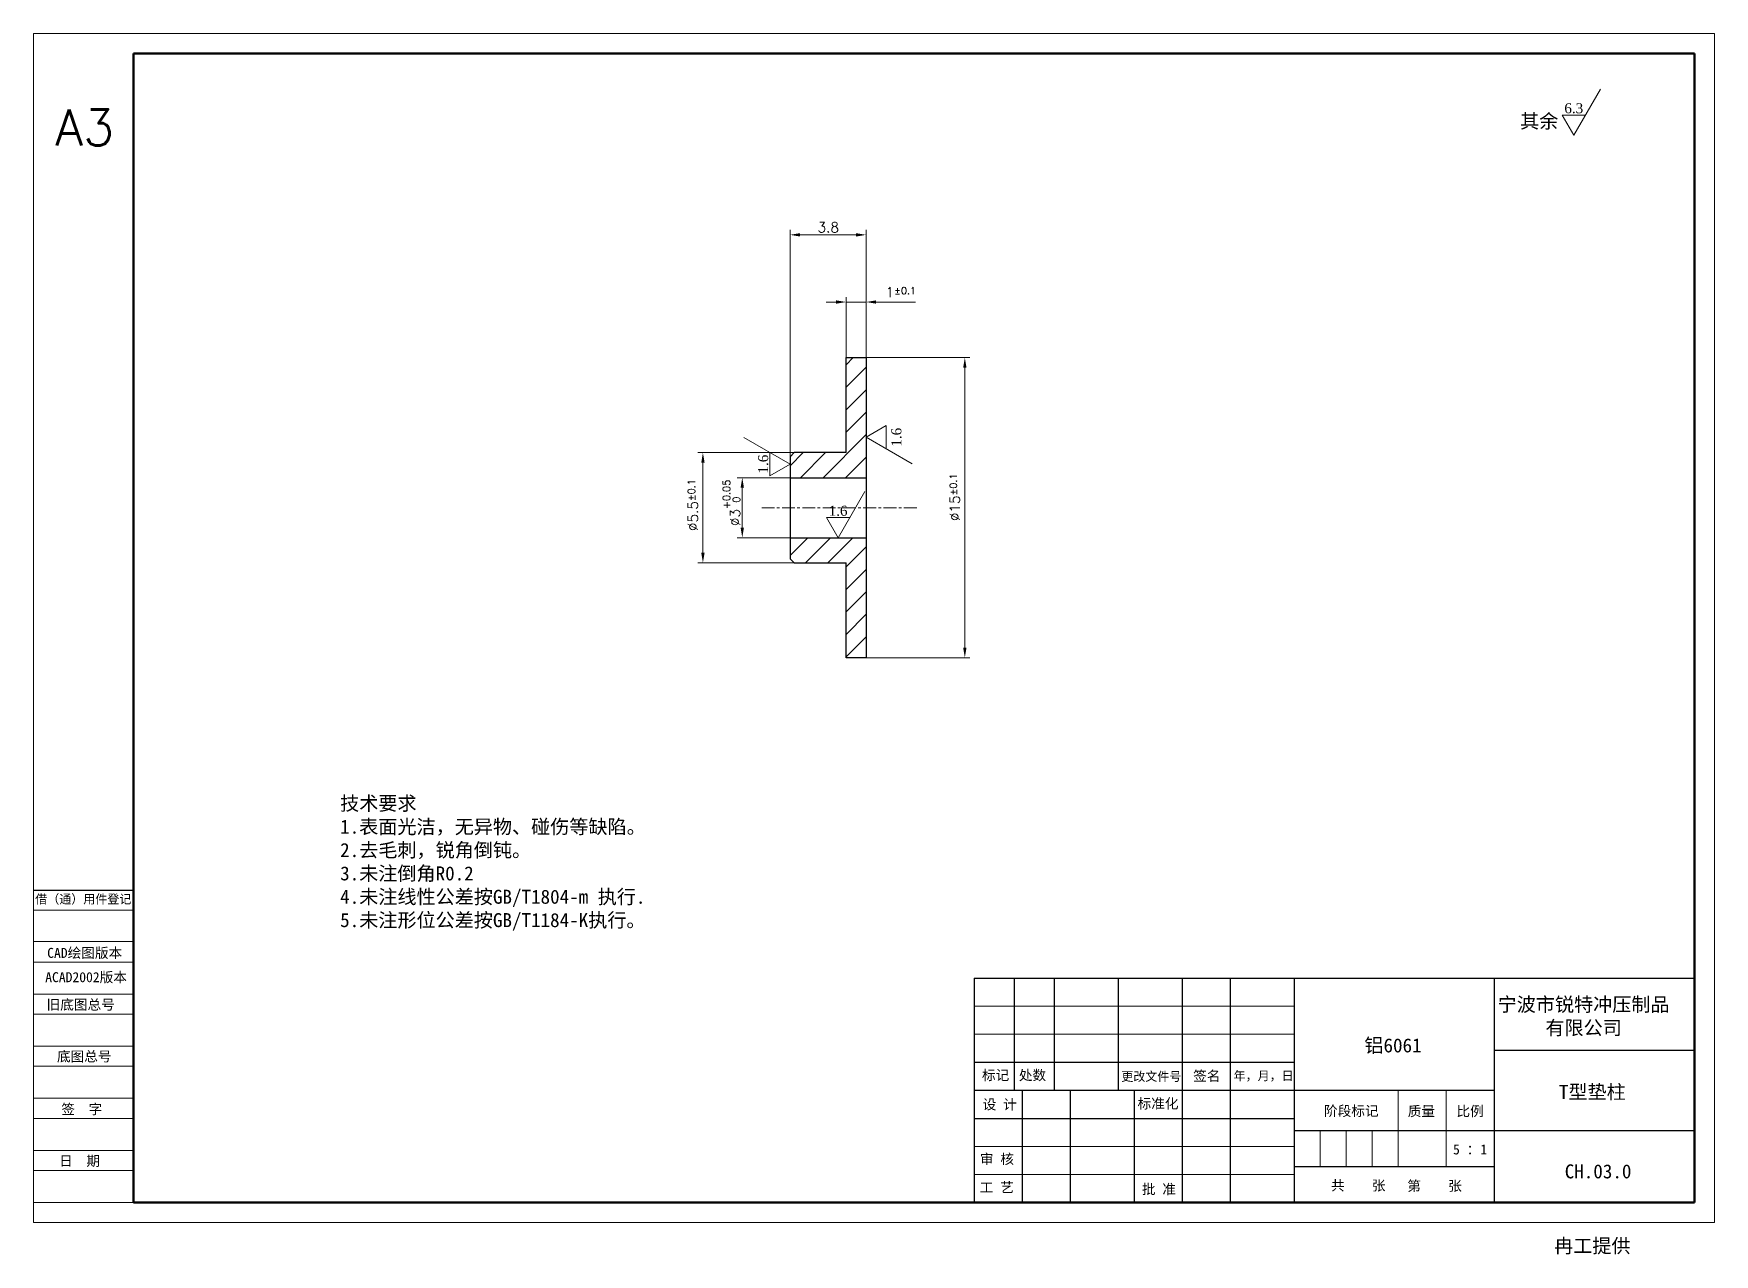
# Model space of a CAD drawing. Header units: millimetres. Extents: x 2881 to 4175, y 614 to 1733.
# Drawn here: x 3243.5 to 3327.5, y 1312.3 to 1373.3 of the extents above; entities that cross this region are included whole.
import ezdxf

# ---------------------------------------------------------------- set-up
doc = ezdxf.new("R2010")
doc.units = ezdxf.units.MM
doc.linetypes.add('CENTER', pattern=[50.8, 31.75, -6.35, 6.35, -6.35])
for name, color, linetype, lineweight in [('中心线', 1, 'CENTER', 9), ('填充', 3, 'Continuous', 9), ('实线', 7, 'Continuous', 25), ('尺寸标注', 2, 'Continuous', 9), ('引导线', 6, 'Continuous', 9), ('文本', 3, 'Continuous', 15), ('粗实线', 9, 'Continuous', 50)]:
    doc.layers.add(name, color=color, linetype=linetype, lineweight=lineweight)
doc.styles.add('st', font='txt.shx')
doc.styles.get("Standard").update_dxf_attribs({"font": 'simfang.ttf'})
doc.dimstyles.new('st0.2', dxfattribs={"dimscale": 0.2, "dimtxt": 2.5, "dimasz": 2.5, "dimexe": 1.25, "dimexo": 0, "dimtad": 1, "dimtoh": 1, "dimdec": 3, "dimdsep": 46, "dimtxsty": 'st', "dimcen": 0, "dimclrd": 256, "dimclre": 256, "dimclrt": 256, "dimadec": 4, "dimazin": 2, "dimtfac": 1, "dimtdec": 3, "dimtmove": 0, "dimatfit": 1, "dimfxl": 1, "dimlwd": -1, "dimlwe": -1, "dimarcsym": 0})

msp = doc.modelspace()

# ---------------------------------------------------------------- texts
at = {"layer": '实线', "ltscale": 0.2, "insert": (3244.5928, 1369.4793), "char_height": 1.8, "width": 5, "attachment_point": 1, "style": 'st'}
msp.add_mtext('A3', dxfattribs=at)
at = {"layer": '实线', "char_height": 0.7, "attachment_point": 5}
for s, insert, width in [('宁波市锐特冲压制品\\P有限公司', (3320.9688, 1324.1397), 12.63596), ('铝6061', (3311.4429, 1322.6766), 7.8742), ('T型垫柱', (3321.4044, 1320.3526), 12.63596), ('CH.03.0', (3321.692, 1316.4131), 9.2005), ('冉工提供', (3321.4044, 1312.6591), 12.63596)]:
    msp.add_mtext(s, dxfattribs=dict(at, insert=insert, width=width))
at = {"layer": '文本'}
for s, insert, char_height, width, attachment_point in [('其余', (3318.7506, 1368.466), 0.7, 12.63596, 8), ('{\\fTimes New Roman|b0|i0|c0|p18;6.3}', (3320.0066, 1369.7899), 0.5, 2.92, 1), ('{\\fTimes New Roman|b0|i0|c0|p18;1.6}', (3283.2379, 1349.6769), 0.5, 2.92, 1), ('技术要求\\P1.表面光洁，无异物、碰伤等缺陷。\\P2.去毛刺，锐角倒钝。\\P3.未注倒角R0.2\\P4.未注线性公差按GB/T1804-m 执行.\\P5.未注形位公差按GB/T1184-K执行。', (3258.8233, 1331.8057), 0.7, 17.90296, 4)]:
    msp.add_mtext(s, dxfattribs=dict(at, insert=insert, char_height=char_height, width=width, attachment_point=attachment_point))
at = {"layer": '文本', "char_height": 0.5, "width": 2.92, "attachment_point": 1, "rotation": 90}
for insert in [(3286.3725, 1352.6288), (3279.7128, 1351.286)]:
    msp.add_mtext('{\\fTimes New Roman|b0|i0|c0|p18;1.6}', dxfattribs=dict(at, insert=insert))
at = {"layer": '文本', "ltscale": 0.2, "attachment_point": 5}
for s, insert, char_height, width in [('借（通）用件登记', (3245.9869, 1329.9893), 0.44, 10.22572), ('CAD绘图版本', (3246.058, 1327.3071), 0.5, 15.159404), ('ACAD2002版本', (3246.1265, 1326.0929), 0.5, 11.701904), ('旧底图总号', (3245.856, 1324.7201), 0.5, 13.237686), ('底图总号', (3246.0346, 1322.1337), 0.5, 2.90232), ('标记', (3291.5813, 1321.1999), 0.5, 2.90232), ('处数', (3293.4253, 1321.1955), 0.5, 2.90232), ('更改文件号', (3299.3647, 1321.1293), 0.44, 6.437633), ('签名', (3302.1376, 1321.1612), 0.5, 2.90232), ('年，月，日', (3304.9761, 1321.1569), 0.44, 2.90232), ('签  字', (3245.9125, 1319.5015), 0.5, 2.90232), ('设 计', (3291.7858, 1319.7361), 0.5, 2.90232), ('标准化', (3299.6986, 1319.7816), 0.5, 2.90232), ('阶段标记', (3309.3598, 1319.4107), 0.5, 2.90232), ('质量', (3312.8624, 1319.399), 0.5, 2.90232), ('比例', (3315.2966, 1319.399), 0.5, 2.90232), ('日  期', (3245.8009, 1316.914), 0.5, 2.90232), ('审 核', (3291.6492, 1317.0081), 0.5, 2.90232), ('5 ：1', (3315.2938, 1317.5119), 0.5, 2.90232), ('工 艺', (3291.6412, 1315.5985), 0.5, 2.90232), ('批 准', (3299.7442, 1315.5052), 0.5, 2.90232), ('共    张', (3309.7059, 1315.6842), 0.5, 2.90232), ('第    张', (3313.5192, 1315.6662), 0.5, 2.90232)]:
    msp.add_mtext(s, dxfattribs=dict(at, insert=insert, char_height=char_height, width=width))

# ---------------------------------------------------------------- blocks, each defined once
blk = doc.blocks.new('*D20')
at = {"layer": 'Defpoints', "color": 0, "ltscale": 0.2, "transparency": 16777216}
for p in [(3281.31, 1351.08), (3278.921, 1348.08), (3281.31, 1348.08)]:
    blk.add_point(p, dxfattribs=at)
at = {"layer": '尺寸标注', "ltscale": 0.2, "transparency": 16777216}
for p, q in [((3281.31, 1351.08), (3278.671, 1351.08)), ((3278.921, 1350.58), (3278.921, 1348.58)), ((3281.31, 1348.08), (3278.671, 1348.08))]:
    blk.add_line(p, q, dxfattribs=at)
for points in [[(3278.838, 1350.58), (3279.004, 1350.58), (3278.921, 1351.08)], [(3278.838, 1348.58), (3279.004, 1348.58), (3278.921, 1348.08)]]:
    blk.add_solid(points, dxfattribs=at)
at = {"layer": '尺寸标注', "ltscale": 0.2, "transparency": 16777216, "insert": (3278.382, 1349.817), "char_height": 0.5, "attachment_point": 5, "rotation": 90, "style": 'st'}
blk.add_mtext('%%c3{}{\\H0.71x;\\C3;\\S+0.05^  0;}', dxfattribs=at)
blk = doc.blocks.new('*D21')
at = {"layer": 'Defpoints', "color": 0, "ltscale": 0.2, "transparency": 16777216}
for p in [(3285.11, 1357.08), (3285.11, 1342.08), (3290.044, 1342.08)]:
    blk.add_point(p, dxfattribs=at)
at = {"layer": '尺寸标注', "ltscale": 0.2, "transparency": 16777216}
for p, q in [((3285.11, 1357.08), (3290.294, 1357.08)), ((3290.044, 1356.58), (3290.044, 1342.58)), ((3285.11, 1342.08), (3290.294, 1342.08))]:
    blk.add_line(p, q, dxfattribs=at)
for points in [[(3289.961, 1356.58), (3290.127, 1356.58), (3290.044, 1357.08)], [(3289.961, 1342.58), (3290.127, 1342.58), (3290.044, 1342.08)]]:
    blk.add_solid(points, dxfattribs=at)
at = {"layer": '尺寸标注', "ltscale": 0.2, "transparency": 16777216, "insert": (3289.544, 1350.098), "char_height": 0.5, "attachment_point": 5, "rotation": 90, "style": 'st'}
blk.add_mtext('%%c15{}{\\A0;{\\H1.5x;}{\\A2;\\H0.71x;\\C3;%%p0.1}}', dxfattribs=at)
blk = doc.blocks.new('*D22')
at = {"layer": 'Defpoints', "color": 0, "ltscale": 0.2, "transparency": 16777216}
for p in [(3285.11, 1359.857), (3284.11, 1357.08), (3285.11, 1357.08)]:
    blk.add_point(p, dxfattribs=at)
at = {"layer": '尺寸标注', "ltscale": 0.2, "transparency": 16777216}
for p, q in [((3284.11, 1357.08), (3284.11, 1360.107)), ((3285.11, 1357.08), (3285.11, 1360.107)), ((3283.61, 1359.857), (3283.11, 1359.857)), ((3284.11, 1359.857), (3285.11, 1359.857)), ((3285.61, 1359.857), (3287.581, 1359.857))]:
    blk.add_line(p, q, dxfattribs=at)
for points in [[(3283.61, 1359.941), (3283.61, 1359.774), (3284.11, 1359.857)], [(3285.61, 1359.941), (3285.61, 1359.774), (3285.11, 1359.857)]]:
    blk.add_solid(points, dxfattribs=at)
at = {"layer": '尺寸标注', "ltscale": 0.2, "transparency": 16777216, "insert": (3286.845, 1360.357), "char_height": 0.5, "attachment_point": 5, "style": 'st'}
blk.add_mtext('1{}{\\A0;{\\H1.5x;}{\\A2;\\H0.71x;\\C3;%%p0.1}}', dxfattribs=at)
blk = doc.blocks.new('*D23')
at = {"layer": 'Defpoints', "color": 0, "ltscale": 0.2, "transparency": 16777216}
for p in [(3281.51, 1352.33), (3276.954, 1346.83), (3281.51, 1346.83)]:
    blk.add_point(p, dxfattribs=at)
at = {"layer": '尺寸标注', "ltscale": 0.2, "transparency": 16777216}
for p, q in [((3281.51, 1352.33), (3276.704, 1352.33)), ((3276.954, 1351.83), (3276.954, 1347.33)), ((3281.51, 1346.83), (3276.704, 1346.83))]:
    blk.add_line(p, q, dxfattribs=at)
for points in [[(3276.871, 1351.83), (3277.038, 1351.83), (3276.954, 1352.33)], [(3276.871, 1347.33), (3277.038, 1347.33), (3276.954, 1346.83)]]:
    blk.add_solid(points, dxfattribs=at)
at = {"layer": '尺寸标注', "ltscale": 0.2, "transparency": 16777216, "insert": (3276.454, 1349.709), "char_height": 0.5, "attachment_point": 5, "rotation": 90, "style": 'st'}
blk.add_mtext('%%c5.5{}{\\A0;{\\H1.5x;}{\\A2;\\H0.71x;\\C3;%%p0.1}}', dxfattribs=at)
blk = doc.blocks.new('*D47')
at = {"layer": 'Defpoints', "color": 0, "ltscale": 0.2, "transparency": 16777216}
for p in [(3285.11, 1363.214), (3285.11, 1357.08), (3281.31, 1352.13)]:
    blk.add_point(p, dxfattribs=at)
at = {"layer": '尺寸标注', "ltscale": 0.2, "transparency": 16777216}
for p, q in [((3281.31, 1352.13), (3281.31, 1363.464)), ((3285.11, 1357.08), (3285.11, 1363.464)), ((3281.81, 1363.214), (3284.61, 1363.214))]:
    blk.add_line(p, q, dxfattribs=at)
for points in [[(3281.81, 1363.297), (3281.81, 1363.13), (3281.31, 1363.214)], [(3284.61, 1363.297), (3284.61, 1363.13), (3285.11, 1363.214)]]:
    blk.add_solid(points, dxfattribs=at)
at = {"layer": '尺寸标注', "ltscale": 0.2, "transparency": 16777216, "insert": (3283.219, 1363.589), "char_height": 0.5, "attachment_point": 5, "style": 'st'}
blk.add_mtext('3.8', dxfattribs=at)

# ---------------------------------------------------------------- dimensions: what is measured, and where the dimension line sits
at = {"layer": '尺寸标注', "ltscale": 0.2}
dim = msp.add_linear_dim(base=(3285.1098, 1363.2136), p1=(3281.3098, 1352.1299), p2=(3285.1098, 1357.0799), dimstyle='st0.2', dxfattribs=at)
dim.commit()
dim.dimension.update_dxf_attribs({"geometry": '*D47', "text_midpoint": (3283.2193, 1363.2136), "dimtype": 160})
dim = msp.add_linear_dim(base=(3285.1098, 1359.8575), p1=(3284.1098, 1357.0799), p2=(3285.1098, 1357.0799), text='<>{}{\\A0;{\\H1.5x;}{\\A2;\\H0.71x;\\C3;%%p0.1}}', dimstyle='st0.2', override={"dimtp": 0.1, "dimtm": 0.1, "dimtdec": 3, "dimtzin": 8}, dxfattribs=at)
dim.commit()
dim.dimension.update_dxf_attribs({"geometry": '*D22', "text_midpoint": (3286.8452, 1359.8575), "dimtype": 160})
for base, p1, p2, text, override, picture, middle in [((3290.044, 1342.0799), (3285.1098, 1357.0799), (3285.1098, 1342.0799), '%%c<>{}{\\A0;{\\H1.5x;}{\\A2;\\H0.71x;\\C3;%%p0.1}}', {"dimtp": 0.1, "dimtm": 0.1, "dimtdec": 3, "dimtzin": 8}, '*D21', (3290.044, 1350.0985)), ((3276.9544, 1346.8299), (3281.5098, 1352.3299), (3281.5098, 1346.8299), '%%c<>{}{\\A0;{\\H1.5x;}{\\A2;\\H0.71x;\\C3;%%p0.1}}', {"dimtp": 0.1, "dimtm": 0.1, "dimtdec": 3, "dimtzin": 8}, '*D23', (3276.9544, 1349.7087)), ((3278.9209, 1348.0799), (3281.3098, 1351.0799), (3281.3098, 1348.0799), '%%c<>{}{\\H0.71x;\\C3;\\S+0.05^  0;}', {"dimtp": 0.05, "dimtm": 0, "dimtdec": 3, "dimtzin": 8}, '*D20', (3278.9209, 1349.8166))]:
    dim = msp.add_linear_dim(base=base, p1=p1, p2=p2, angle=90, text=text, dimstyle='st0.2', override=override, dxfattribs=at)
    dim.commit()
    dim.dimension.update_dxf_attribs({"geometry": picture, "text_midpoint": middle, "dimtype": 160})

# ---------------------------------------------------------------- hatches: boundary and pattern name
at = {"layer": '填充', "ltscale": 0.2}
h = msp.add_hatch(dxfattribs=at)
h.set_pattern_fill('LINE', color=256, scale=0.25, angle=45)
h.paths.add_polyline_path([(3285.1098, 1357.0799), (3284.1098, 1357.0799), (3284.1098, 1352.3299), (3281.3098, 1352.3299), (3281.3098, 1351.0799), (3285.1098, 1351.0799)])
h.paths.add_polyline_path([(3285.1098, 1348.0799), (3281.3098, 1348.0799), (3281.3098, 1346.8299), (3284.1098, 1346.8299), (3284.1098, 1342.0799), (3285.1098, 1342.0799)])

# ---------------------------------------------------------------- linework, layer by layer
at = {"layer": '中心线', "ltscale": 0.02}
msp.add_line((3279.891, 1349.5799), (3287.6472, 1349.5799), dxfattribs=at)
at = {"layer": '实线', "ltscale": 0.2}
for p, q in [((3284.1098, 1352.3299), (3284.1098, 1357.0799)), ((3284.1098, 1357.0799), (3285.1098, 1357.0799)), ((3285.1098, 1357.0799), (3285.1098, 1342.0799)), ((3281.5098, 1352.3299), (3281.3098, 1352.1299)), ((3281.3098, 1352.1299), (3281.3098, 1347.0299)), ((3284.1098, 1352.3299), (3281.5098, 1352.3299)), ((3281.3098, 1351.0799), (3285.1098, 1351.0799)), ((3281.3098, 1348.0799), (3285.1098, 1348.0799)), ((3281.5098, 1346.8299), (3281.3098, 1347.0299)), ((3281.5098, 1346.8299), (3284.1098, 1346.8299)), ((3284.1098, 1342.0799), (3284.1098, 1346.8299)), ((3285.1098, 1342.0799), (3284.1098, 1342.0799))]:
    msp.add_line(p, q, dxfattribs=at)
at = {"layer": '实线'}
for p, q in [((3243.5045, 1330.4682), (3248.5045, 1330.4682)), ((3248.5045, 1314.8682), (3248.5045, 1326.0682)), ((3248.5045, 1326.0682), (3248.5045, 1314.8682)), ((3290.5045, 1326.0682), (3326.5045, 1326.0682)), ((3290.5082, 1326.0682), (3290.5082, 1314.8682)), ((3292.5082, 1326.0682), (3292.5082, 1320.4682)), ((3294.5082, 1326.0682), (3294.5082, 1320.4682)), ((3297.7082, 1326.0682), (3297.7082, 1320.4682)), ((3300.9082, 1326.0682), (3300.9082, 1314.8682)), ((3303.3082, 1326.0682), (3303.3082, 1314.8682)), ((3306.5082, 1326.0682), (3306.5082, 1314.8682)), ((3316.5045, 1326.0682), (3316.5045, 1314.8682)), ((3316.5045, 1322.4682), (3326.5045, 1322.4682)), ((3290.5045, 1321.8682), (3306.5082, 1321.8682)), ((3290.5045, 1320.4682), (3306.5082, 1320.4682)), ((3292.9082, 1320.4682), (3292.9082, 1314.8682)), ((3295.3082, 1320.4682), (3295.3082, 1314.8682)), ((3298.5082, 1320.4682), (3298.5082, 1314.8682)), ((3306.5082, 1320.4682), (3316.5045, 1320.4682)), ((3290.5045, 1319.0682), (3306.5082, 1319.0682)), ((3306.5082, 1318.4682), (3326.5045, 1318.4682)), ((3306.5082, 1316.6682), (3316.5045, 1316.6682)), ((3290.5045, 1314.8682), (3326.5045, 1314.8682))]:
    msp.add_line(p, q, dxfattribs=at)
at = {"layer": '引导线'}
for p, q in [((3243.5045, 1373.2682), (3327.5045, 1373.2682)), ((3243.5045, 1313.8682), (3243.5045, 1373.2682)), ((3327.5045, 1313.8682), (3327.5045, 1373.2682)), ((3248.5045, 1329.4682), (3243.5045, 1329.4682)), ((3248.5045, 1327.9003), (3243.5045, 1327.9003)), ((3248.5045, 1326.8682), (3243.5045, 1326.8682)), ((3248.5045, 1325.2682), (3243.5045, 1325.2682)), ((3248.5045, 1324.2682), (3243.5045, 1324.2682)), ((3290.5045, 1324.6682), (3306.5082, 1324.6682)), ((3290.5045, 1323.2682), (3306.5082, 1323.2682)), ((3248.5045, 1322.6682), (3243.5045, 1322.6682)), ((3248.5045, 1321.6682), (3243.5045, 1321.6682)), ((3248.5045, 1320.0682), (3243.5045, 1320.0682)), ((3248.5045, 1319.0682), (3243.5045, 1319.0682)), ((3248.5045, 1317.4682), (3243.5045, 1317.4682)), ((3290.5045, 1317.6682), (3306.5082, 1317.6682)), ((3248.5045, 1316.4682), (3243.5045, 1316.4682)), ((3290.5045, 1316.2682), (3306.5082, 1316.2682)), ((3248.5045, 1314.8682), (3243.5045, 1314.8682)), ((3243.5045, 1313.8682), (3327.5045, 1313.8682))]:
    msp.add_line(p, q, dxfattribs=at)
at = {"layer": '文本'}
for p, q in [((3320.4768, 1368.193), (3321.8071, 1370.497)), ((3321.0588, 1369.201), (3319.8949, 1369.201)), ((3319.8949, 1369.201), (3320.4768, 1368.193)), ((3286.1178, 1353.681), (3285.1098, 1353.099)), ((3286.1178, 1352.517), (3286.1178, 1353.681)), ((3281.3098, 1351.7562), (3279.0058, 1353.0864)), ((3285.1098, 1353.099), (3287.4138, 1351.7688)), ((3280.3018, 1352.3381), (3280.3018, 1351.1742)), ((3280.3018, 1351.1742), (3281.3098, 1351.7562)), ((3283.7081, 1348.0799), (3285.0383, 1350.3839)), ((3284.29, 1349.0879), (3283.1261, 1349.0879)), ((3283.1261, 1349.0879), (3283.7081, 1348.0799))]:
    msp.add_line(p, q, dxfattribs=at)
at = {"layer": '文本', "ltscale": 0.2}
for p, q in [((3311.7045, 1320.4682), (3311.7045, 1316.6682)), ((3314.1045, 1320.4682), (3314.1045, 1316.6682)), ((3307.8045, 1318.4682), (3307.8045, 1316.6682)), ((3309.1045, 1318.4682), (3309.1045, 1316.6682)), ((3310.4045, 1318.4682), (3310.4045, 1316.6682))]:
    msp.add_line(p, q, dxfattribs=at)
at = {"layer": '粗实线'}
for p, q in [((3248.5045, 1314.8682), (3248.5045, 1372.2682)), ((3248.5045, 1372.2682), (3326.5045, 1372.2682)), ((3326.5045, 1314.8682), (3326.5045, 1372.2682)), ((3248.5045, 1314.8682), (3326.5045, 1314.8682))]:
    msp.add_line(p, q, dxfattribs=at)

msp.set_redraw_order([(e.dxf.handle, doc.entitydb.next_handle()) for e in msp.query("TEXT MTEXT ATTDEF DIMENSION ARC_DIMENSION")])  # texts and dimensions are drawn at this point

doc.saveas('drawing.dxf')
